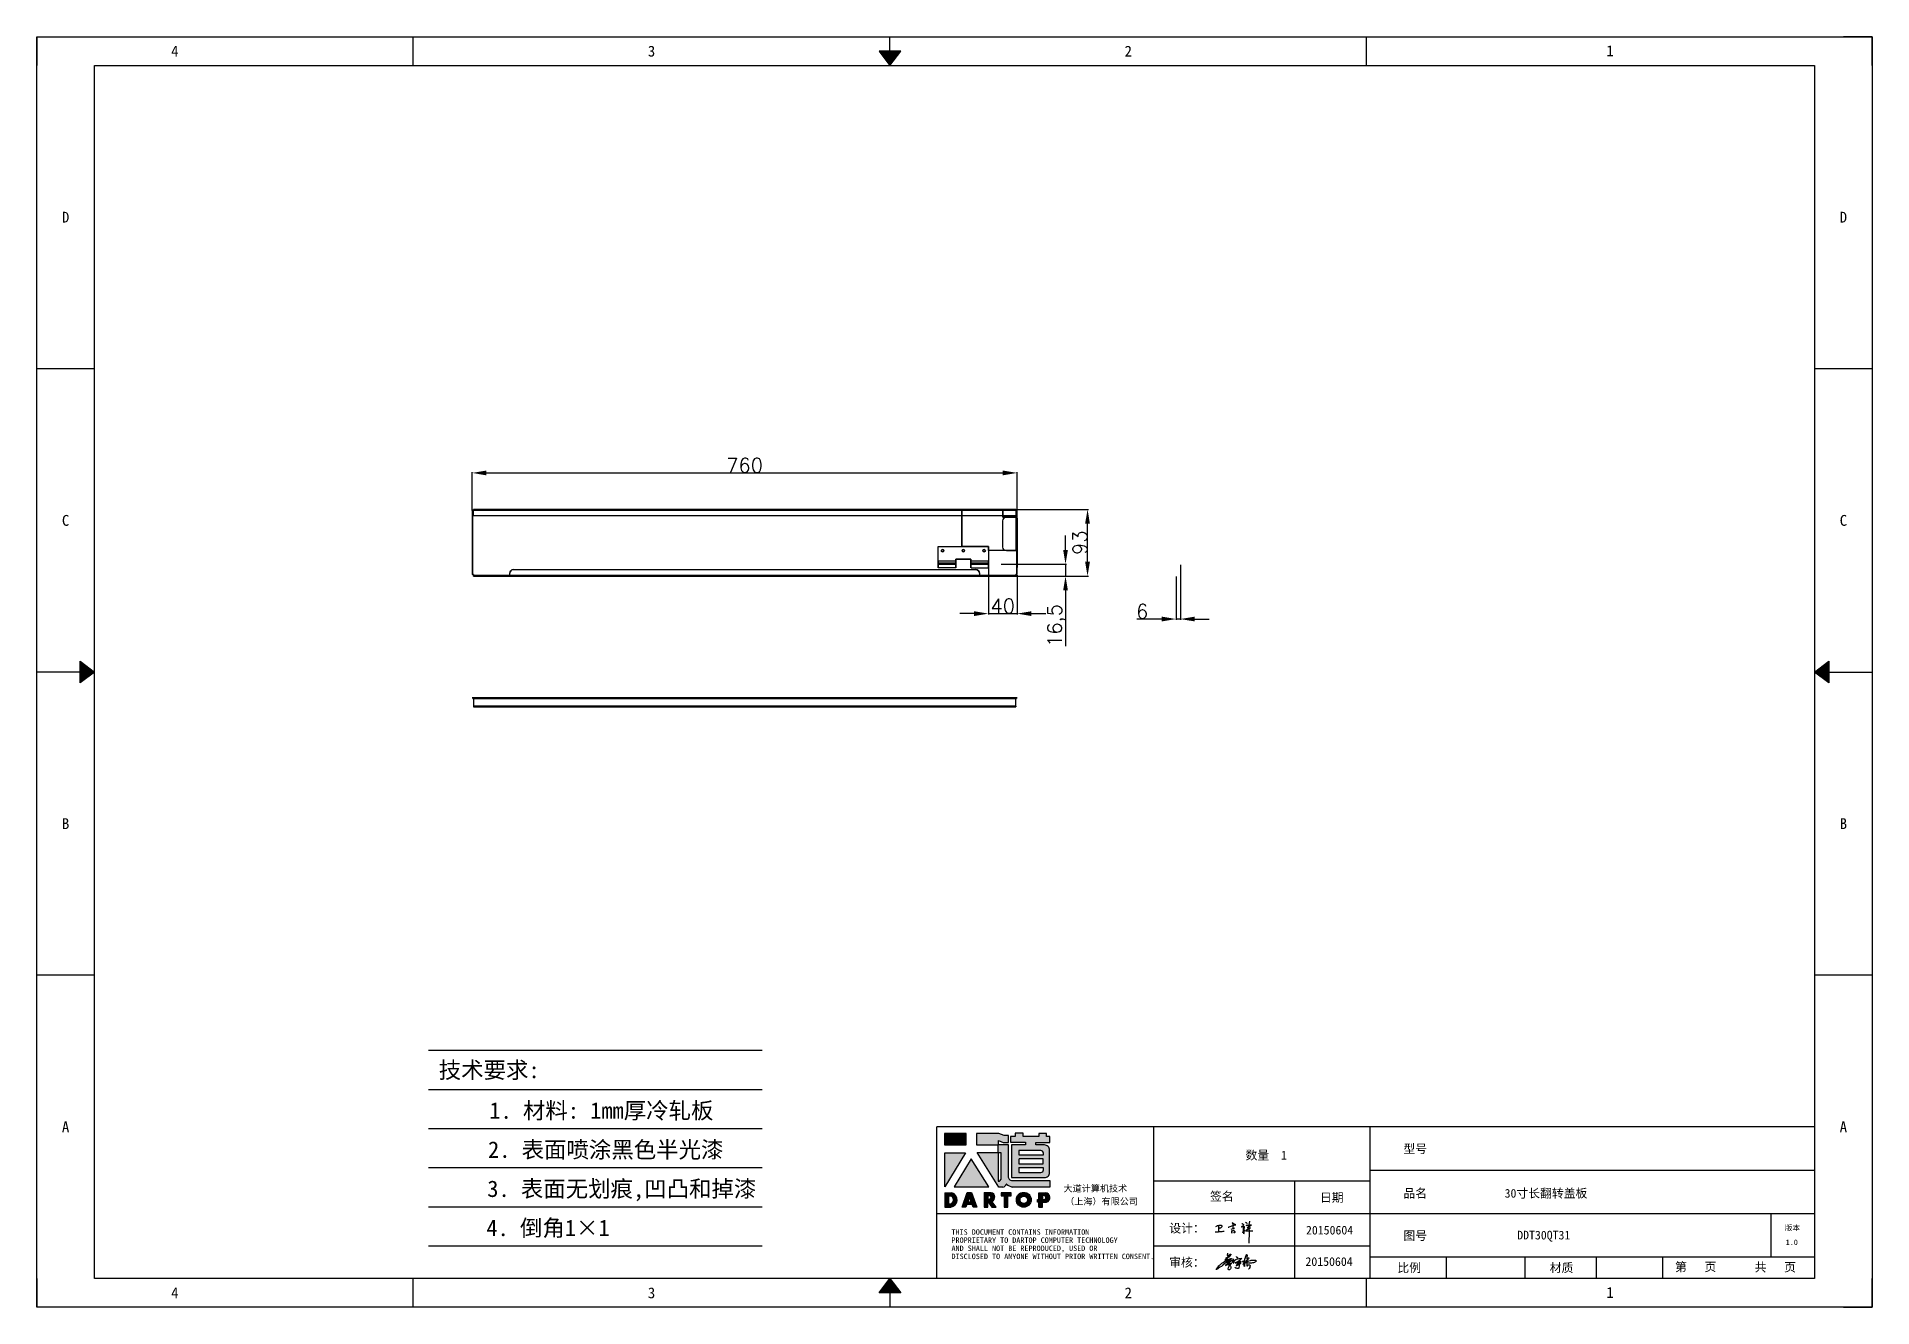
# Model space of a CAD drawing. Header units: millimetres. Extents: x 25928 to 50356, y -44172 to 20163.
# Drawn here: x 27278 to 29838, y -24435 to -22663 of the extents above; entities that cross this region are included whole.
import ezdxf
from ezdxf.enums import TextEntityAlignment as Align

# ---------------------------------------------------------------- set-up
doc = ezdxf.new("R2010")
doc.units = ezdxf.units.MM
doc.linetypes.add('DOT', pattern=[0.25, 0, -0.25])
doc.layers.add('4', color=7, linetype='Continuous')
doc.layers.add('print', color=30, linetype='Continuous')
doc.layers.add('dim', color=2, linetype='Continuous', lineweight=9)
doc.styles.add('Dartop', font='')
doc.styles.add('HZ', font='')
doc.styles.add('hzHT', font='simhei.ttf')
doc.styles.get("Standard").update_dxf_attribs({"font": 'txt', "bigfont": 'gbcbig.shx'})
doc.styles.get('Dartop').set_extended_font_data('FangSong_GB2312')
doc.styles.get('HZ').set_extended_font_data('SimSun')
doc.dimstyles.new('ISO-25', dxfattribs={"dimtxt": 20, "dimasz": 20, "dimexe": 1.25, "dimexo": 0.625, "dimtad": 1, "dimtxsty": 'Standard', "dimcen": 2.5, "dimadec": 0, "dimazin": 0, "dimtfac": 1, "dimtmove": 0, "dimatfit": 3, "dimfxl": 0, "dimarcsym": 0})

msp = doc.modelspace()

# ---------------------------------------------------------------- texts
at = {"color": 0}
for s, height, style, p in [('4', 15.108, 'Dartop', (27470.986, -22682.667)), ('3', 15.108, 'Dartop', (28135.739, -22682.667)), ('2', 15.108, 'Dartop', (28800.492, -22682.667)), ('1', 15.108, 'Dartop', (29472.131, -22682.187)), ('D', 15.108, 'Dartop', (27318.737, -22914.323)), ('D', 15.108, 'Dartop', (29797.621, -22914.323)), ('C', 15.108, 'Dartop', (27318.737, -23337.347)), ('C', 15.108, 'Dartop', (29797.621, -23337.347)), ('B', 15.108, 'Dartop', (27318.737, -23760.372)), ('B', 15.108, 'Dartop', (29797.621, -23760.372)), ('A', 15.108, 'Dartop', (27318.737, -24183.397)), ('A', 15.108, 'Dartop', (29797.621, -24183.397)), ('型号', 12.0864, 'hzHT', (29200.611, -24214.14)), ('数量  1', 12.0864, 'hzHT', (28992.753, -24223.016)), ('签名', 12.0864, 'hzHT', (28930.906, -24280.615)), ('日期', 12.0864, 'hzHT', (29084.269, -24282.102)), ('品名', 12.0864, 'hzHT', (29200.611, -24276.187)), ('30寸长翻转盖板', 12.0864, 'hzHT', (29382.912, -24276.158)), ('20150604', 12.0864, 'hzHT', (29081.167, -24327.541)), ('图号', 12.0864, 'hzHT', (29200.611, -24335.264)), ('DDT30QT31', 12.0864, 'hzHT', (29379.844, -24334.475)), ('版本', 7.554, 'hzHT', (29726.535, -24324.315)), ('20150604', 12.0864, 'hzHT', (29080.447, -24371.397)), ('1.0', 7.554, 'Dartop', (29725.626, -24344.503)), ('比例', 12.0864, 'hzHT', (29192.184, -24380.115)), ('材质', 12.0864, 'hzHT', (29404.683, -24380.115)), ('第   页', 12.0864, 'hzHT', (29591.651, -24378.862)), ('共   页', 12.0864, 'hzHT', (29702.675, -24379.302)), ('4', 15.108, 'Dartop', (27470.986, -24415.053)), ('3', 15.108, 'Dartop', (28135.739, -24415.053)), ('2', 15.108, 'Dartop', (28800.492, -24415.053)), ('1', 15.108, 'Dartop', (29472.131, -24414.574))]:
    msp.add_text(s, height=height, dxfattribs=dict(at, style=style)).set_placement(p, align=Align.MIDDLE_CENTER)
at = {"style": 'HZ'}
for s, p in [('技术要求:', (27909.368, -24104.118)), ('1. 材料: 1mm厚冷轧板', (28065.845, -24160.604)), ('    2. 表面喷涂黑色半光漆    ', (28071.91, -24215.204)), ('3. 表面无划痕,凹凸和掉漆', (28094.295, -24269.804)), ('4. 倒角1×1         ', (28061.55, -24324.404))]:
    msp.add_text(s, height=22.932, dxfattribs=at).set_placement(p, align=Align.MIDDLE_CENTER)
at = {"color": 0, "style": 'hzHT'}
for s, height, p in [('THIS DOCUMENT CONTAINS INFORMATION', 7.55401, (28553.978, -24333.947)), ('PROPRIETARY TO DARTOP COMPUTER TECHNOLOGY', 7.55401, (28553.978, -24345.278)), ('设计：', 12.0864, (28857.689, -24330.971)), ('AND SHALL NOT BE REPRODUCED, USED OR', 7.55401, (28553.978, -24356.609)), ('DISCLOSED TO ANYONE WITHOUT PRIOR WRITTEN CONSENT.', 7.55401, (28553.978, -24367.94)), ('审核：', 12.0864, (28857.509, -24378.566))]:
    msp.add_text(s, height=height, dxfattribs=at).set_placement(p)
at = {"layer": '4', "color": 0, "style": 'hzHT'}
for s, p in [('大道计算机技术', (28710.215, -24273.948)), ('（上海）有限公司', (28712.496, -24292.015))]:
    msp.add_text(s, height=9.0648, dxfattribs=at).set_placement(p)

# ---------------------------------------------------------------- blocks, each defined once
blk = doc.blocks.new('*D621')
at = {"layer": 'Defpoints', "color": 0}
for p in [(28645.5, -23271.1), (27885.5, -23324, -1), (28645.5, -23324, -1)]:
    blk.add_point(p, dxfattribs=at)
at = {"layer": 'dim', "color": 0, "lineweight": -2}
for p, q in [((27885.5, -23323.4), (27885.5, -23269.9)), ((27905.5, -23271.1), (28625.5, -23271.1)), ((28645.5, -23323.4), (28645.5, -23269.9))]:
    blk.add_line(p, q, dxfattribs=at)
at = {"layer": 'dim', "color": 0}
for points in [[(27905.5, -23267.8), (27905.5, -23274.5), (27885.5, -23271.1)], [(28625.5, -23267.8), (28625.5, -23274.5), (28645.5, -23271.1)]]:
    blk.add_solid(points, dxfattribs=at)
at = {"layer": 'dim', "color": 0, "insert": (28265.5, -23260.5), "char_height": 20, "attachment_point": 5}
blk.add_mtext('760', dxfattribs=at)
blk = doc.blocks.new('*D622')
at = {"layer": 'Defpoints', "color": 0}
for p in [(28643.5, -23322, -1), (28743.7, -23322), (28643.5, -23415, -1)]:
    blk.add_point(p, dxfattribs=at)
at = {"layer": 'dim', "color": 0, "lineweight": -2}
for p, q in [((28644.1, -23322), (28744.9, -23322)), ((28743.7, -23395), (28743.7, -23342)), ((28644.1, -23415), (28744.9, -23415))]:
    blk.add_line(p, q, dxfattribs=at)
at = {"layer": 'dim', "color": 0}
for points in [[(28740.3, -23342), (28747, -23342), (28743.7, -23322)], [(28740.3, -23395), (28747, -23395), (28743.7, -23415)]]:
    blk.add_solid(points, dxfattribs=at)
at = {"layer": 'dim', "color": 0, "insert": (28733, -23368.5), "char_height": 20, "attachment_point": 5, "rotation": 90}
blk.add_mtext('93', dxfattribs=at)
blk = doc.blocks.new('*U5')
at = {"color": 254, "linetype": 'Continuous', "extrusion": (0, 0, -1)}
for points in [[(-17, 0.333), (-16.812, 0.25), (-17, 0.5)], [(-17, 0.333), (-17.188, 0.25), (-16.812, 0.25)], [(-17, 0.333), (-17, 0.5), (-17.188, 0.25)]]:
    blk.add_solid(points, dxfattribs=at)
blk = doc.blocks.new('*U4')
at = {"color": 254, "linetype": 'Continuous', "extrusion": (0, 0, -1)}
for points in [[(-33.167, 11), (-33, 11), (-33.25, 11.188)], [(-33.167, 11), (-33.25, 11.188), (-33.25, 10.812)], [(-33.167, 11), (-33.25, 10.812), (-33, 11)]]:
    blk.add_solid(points, dxfattribs=at)
blk = doc.blocks.new('*U6')
at = {"color": 254, "linetype": 'Continuous'}
for points in [[(17, 21.667), (17.188, 21.75), (16.812, 21.75)], [(17, 21.667), (16.812, 21.75), (17, 21.5)], [(17, 21.667), (17, 21.5), (17.188, 21.75)]]:
    blk.add_solid(points, dxfattribs=at)
blk = doc.blocks.new('*U3')
at = {"color": 254, "linetype": 'Continuous', "extrusion": (0, 0, -1)}
for points in [[(-0.833, 11), (-0.75, 10.812), (-0.75, 11.188)], [(-0.833, 11), (-0.75, 11.188), (-1, 11)], [(-0.833, 11), (-1, 11), (-0.75, 10.812)]]:
    blk.add_solid(points, dxfattribs=at)
blk = doc.blocks.new('dadao')
for p, q in [((48, 19.2), (44.9, 10.4)), ((44.9, 10.4), (51.2, 10.4)), ((51.2, 10.4), (48, 19.2))]:
    blk.add_line(p, q)
for points in [[(41.8, 121.6), (41.8, 143.7), (-0.4, 143.7), (-0.4, 121.6), (41.8, 121.6)], [(104.8, 122), (104.8, 130.3), (114.1, 126.3), (124.2, 126.3), (124.2, 139.6), (115.9, 139.6), (105.1, 143.9), (61.5, 143.9)], [(61.7, 144), (61.7, 121.3), (103.9, 121.3)], [(113.4, 38.7), (105.1, 38.7), (63, 106.5), (103.9, 106.5), (103.9, 120.9), (103.9, 121.3)], [(109.7, 53.6), (109.7, 106.2), (104.3, 106.2), (104.3, 50.4), (106.6, 50.4)], [(144.6, 94.4), (144.6, 84.8), (192, 84.8), (192, 94.1), (144.9, 94.1)], [(120.2, 45), (119.5, 45), (119.5, 44.6)], [(0, 28), (0, 0), (11.8, 0)], [(0.1, 28), (14, 28)], [(7.1, 21.8), (7.1, 6.1), (12, 6.1)], [(7.1, 21.8), (11.4, 21.8)], [(76.8, 28.2), (76.8, 0), (84.1, 0), (84.1, 11.1), (91.6, -0.1), (100.3, -0.1), (91.7, 11.1)], [(76.8, 28.2), (90.6, 28.2)], [(84, 22.7), (84, 15.3), (87.2, 15.3)], [(84, 22.7), (87.3, 22.7)], [(183.7, 0), (183.7, 9.6), (180.6, 9.6), (180.6, 14.9), (183.8, 14.9), (183.8, 28.1), (196.1, 28.1), (196.5, 28.1)], [(183.7, 0), (190.9, 0), (190.9, 9.6), (198.8, 9.6)], [(194.9, 22.3), (190.8, 22.3), (190.8, 15), (194.4, 15)]]:
    blk.add_lwpolyline(points)
blk.add_lwpolyline([(137.1, 144.2), (137.1, 137.9), (128.3, 137.9), (128.3, 126.5), (157.3, 126.5), (157.3, 121.5), (130.3, 121.5), (130.3, 57.5), (194.4, 57.5, 0.414214), (204.4, 67.5), (204.4, 111.3, 0.414214), (194.4, 121.3), (177.5, 121.3), (177.5, 126.3), (204.7, 126.3), (204.7, 137.7), (198.2, 137.7), (198.2, 143.9), (183.3, 143.9), (183.3, 138), (153, 138), (153, 144.2), (137.1, 144.2)], format="xyb", close=True)
for points in [[(104.8, 122), (123.4, 122), (123.4, 60, 0.414214), (131.4, 52), (204.8, 52), (204.8, 39.1), (131.7, 39.1)], [(144.3, 110.8), (144.3, 101.8), (192.3, 101.8), (192.3, 105.5, 0.414214), (187.3, 110.5), (144.3, 110.5)], [(144.6, 77), (144.6, 67.5), (187.6, 67.5, 0.414214), (192.6, 72.5), (192.6, 76.4), (144.6, 76.4)]]:
    blk.add_lwpolyline(points, format="xyb")
for points in [[(-0.3, 106.2), (40.4, 106.2), (-0.3, 39.7), (-0.3, 106.2)], [(51.7, 94.1), (18.4, 39.3), (86.2, 39.3)], [(43.8, 28.2), (51.8, 28.2), (62.6, -0.1), (55, -0.1), (53.2, 5), (42.9, 5), (41.1, 0), (33.6, 0)], [(110, 28.1), (110, 21.9), (116, 21.9), (116, -0.1), (123.2, -0.1), (123.2, 22), (129.2, 22), (129.2, 28.1), (110, 28.1)]]:
    blk.add_lwpolyline(points, close=True)
for radius in [14.5, 7.44]:
    blk.add_circle((154.2, 14.2), radius)
for centre, radius, start, end in [((99.2, 60.7), 12.6, 305.6399, 325.969), ((111.6, 46.7), 8.19, 282.9811, 347.6627), ((136, 61.7), 22.9, 226.7358, 259.3209), ((8.5, 13.9), 8.49, 294.2143, 69.7177), ((9.6, 14.2), 14.4, 278.6604, 72.3203), ((86.4, 19), 3.8, 282.527, 76.7196), ((88.6, 19.4), 8.95, 290.6073, 77.2124), ((193.7, 18.7), 3.8, 280.9891, 72.5513), ((195.7, 18.6), 9.51, 288.8959, 85.2442)]:
    blk.add_arc(centre, radius, start, end)
blk = doc.blocks.new('h')
for p, q in [((20768.1, -2360.9), (20773, -2359.1)), ((20769.5, -2366.9), (20769.8, -2370.6)), ((20769.8, -2370.6), (20770.9, -2378)), ((20770.9, -2378), (20771.5, -2370.6)), ((20772.4, -2369.3), (20774.9, -2367.8)), ((20773, -2359.1), (20784.1, -2355.2)), ((20773.3, -2331.8), (20775.3, -2338.7)), ((20789.1, -2340.9), (20773.5, -2331.9)), ((20775.3, -2338.7), (20775.6, -2351.2)), ((20775.6, -2351.2), (20775.5, -2357.3)), ((20782.2, -2369.2), (20780, -2377.1)), ((20780, -2377.1), (20788.3, -2371.3)), ((20780.1, -2366.4), (20780.8, -2366.4)), ((20781.9, -2367.4), (20782.2, -2369.2)), ((20845.7, -2343.5), (20848.4, -2353)), ((20848.9, -2370.3), (20847.9, -2424)), ((20848.4, -2353), (20848.9, -2370.3))]:
    blk.add_line(p, q)
for points in [[(20696.6, -2372.4, 0.002073), (20710.6, -2371.9, 0.016137), (20719.6, -2371.3, 0.008314), (20736.9, -2369.3)], [(20699.1, -2348.2, -0.029745), (20704.6, -2345.4, -0.046842), (20708.4, -2344.2, -0.00919), (20714.3, -2343, -0.018517), (20717.2, -2342.5, -0.037841), (20720.3, -2342.4, -0.039541), (20723.2, -2342.8, -0.149785), (20726, -2344.3, -0.204935), (20726.9, -2346.6, -0.074872), (20726.5, -2348.3, -0.061615), (20725.6, -2350.3, -0.034204), (20723.8, -2352.6, -0.045776), (20722.3, -2354.1, -0.054985), (20720.4, -2355.3, -0.036348), (20717.3, -2356.5, -0.067752), (20715.7, -2356.8, -0.043553), (20713.2, -2356.7)], [(20755, -2351.9, -0.024077), (20759.9, -2350.1, -0.013147), (20768.7, -2346.5, -0.00522), (20775.4, -2344.1, -0.018517), (20777.3, -2343.4, -0.008274), (20786.3, -2341, -0.039541), (20788.3, -2340.8, -0.079216), (20789.4, -2341, -0.204935)], [(20813.5, -2350.1, 0.007348), (20815.9, -2348.7, 0.008421), (20818, -2347.3, 0.009459), (20819.7, -2346.2, -0.016325), (20820.7, -2345.5, -0.173771), (20821.8, -2345.3, -0.085159), (20823.9, -2346, -0.125883), (20826, -2347.9, -0.160659), (20826.6, -2350.1, -0.010447), (20826.5, -2352.3, -0.008247), (20826.2, -2355.1, -0.002698), (20825.3, -2374, 0.001562), (20823.9, -2383.7, 0.016137)], [(20816.8, -2335, -0.053561), (20819.6, -2336.1, -0.075272), (20821.3, -2337.3, -0.005295), (20822.5, -2338.5, -0.009337), (20823.1, -2339.1, -0.026146), (20823.7, -2339.8, -0.016644), (20824.5, -2340.9)], [(20832.1, -2329.2, -0.053561), (20834.9, -2330.3, -0.075272), (20836.7, -2331.5, -0.005295), (20837.8, -2332.6, -0.009337), (20838.5, -2333.3, -0.026146), (20839, -2334, -0.016644), (20839.8, -2335.1)], [(20836, -2343.7, -0.02797), (20842.1, -2342.6, -0.048868), (20845.6, -2342.2, -0.00919), (20851.1, -2341.4, -0.018517), (20853.9, -2341.1, -0.037841), (20856.7, -2341.2, -0.039541), (20859.4, -2341.6, -0.018282), (20840.6, -2354.7, -0.000937)], [(20847.6, -2340.2, 0.021784), (20849.6, -2335.9, 0.028296), (20850.8, -2332.4, 0.008136), (20851.9, -2328.2, 0.028913), (20852.2, -2327, 0.08193), (20852.1, -2325.9, 0.075058), (20851.7, -2324.7, 0.275043)]]:
    blk.add_lwpolyline(points, format="xyb")
for points in [[(20711.3, -2343.5), (20711.3, -2343.5), (20711.5, -2355.8), (20710.7, -2368), (20710.6, -2371.9)], [(20821.5, -2350.6), (20822.4, -2359.2), (20822.2, -2364.9), (20821.7, -2369), (20821.3, -2376.3), (20823.6, -2368.5), (20827.2, -2366.3), (20829.5, -2366.3)], [(20840.6, -2354.7), (20850, -2354.7), (20855, -2354.3), (20845.9, -2361.1), (20840.5, -2364), (20833, -2367.5), (20863.2, -2367.4), (20865.9, -2367.3)]]:
    blk.add_lwpolyline(points)
for centre, radius, start, end in [((20773.7, -2371.2), 2.3, 121.9907, 163.60158), ((20787.5, -2406), 40.3, 100.61827, 108.24823), ((20780.8, -2367.6), 1.15, 9.4675, 90)]:
    blk.add_arc(centre, radius, start, end)
blk = doc.blocks.new('*D1008')
at = {"layer": 'Defpoints', "color": 0}
for p in [(28605.5, -23403.5, 6.3), (28645.5, -23413), (28645.5, -23467.4)]:
    blk.add_point(p, dxfattribs=at)
at = {"layer": 'dim', "color": 0, "lineweight": -2}
for p, q in [((28605.5, -23404.2), (28605.5, -23468.7)), ((28645.5, -23413.7), (28645.5, -23468.7)), ((28585.5, -23467.4), (28565.5, -23467.4)), ((28605.5, -23467.4), (28645.5, -23467.4)), ((28665.5, -23467.4), (28685.5, -23467.4))]:
    blk.add_line(p, q, dxfattribs=at)
at = {"layer": 'dim', "color": 0}
for points in [[(28585.5, -23464.1), (28585.5, -23470.8), (28605.5, -23467.4)], [(28665.5, -23464.1), (28665.5, -23470.8), (28645.5, -23467.4)]]:
    blk.add_solid(points, dxfattribs=at)
at = {"layer": 'dim', "color": 0, "insert": (28625.5, -23456.8), "char_height": 20, "attachment_point": 5}
blk.add_mtext('40', dxfattribs=at)
blk = doc.blocks.new('*D1009')
at = {"layer": 'Defpoints', "color": 0}
for p in [(28622.5, -23398.5, 6), (28643.5, -23415), (28713, -23415)]:
    blk.add_point(p, dxfattribs=at)
at = {"layer": 'dim', "color": 0, "lineweight": -2}
for p, q in [((28713, -23378.5), (28713, -23358.5)), ((28623.1, -23398.5), (28714.2, -23398.5)), ((28644.1, -23415), (28714.2, -23415)), ((28713, -23398.5), (28713, -23415)), ((28713, -23435), (28713, -23513))]:
    blk.add_line(p, q, dxfattribs=at)
at = {"layer": 'dim', "color": 0}
for points in [[(28709.7, -23378.5), (28716.3, -23378.5), (28713, -23398.5)], [(28709.7, -23435), (28716.3, -23435), (28713, -23415)]]:
    blk.add_solid(points, dxfattribs=at)
at = {"layer": 'dim', "color": 0, "insert": (28700.7, -23484), "char_height": 20, "attachment_point": 5, "rotation": 90}
blk.add_mtext('16,5', dxfattribs=at)
blk = doc.blocks.new('*D1010')
at = {"layer": 'Defpoints', "color": 0}
for p in [(28867.2, -23415, -280.1), (28873.2, -23398.5, 382.4), (28867.2, -23475)]:
    blk.add_point(p, dxfattribs=at)
at = {"layer": 'dim', "color": 0, "lineweight": -2}
for p, q in [((28867.2, -23415.7), (28867.2, -23476.2)), ((28873.2, -23399.2), (28873.2, -23476.2)), ((28847.2, -23475), (28812.6, -23475)), ((28873.2, -23475), (28867.2, -23475)), ((28893.2, -23475), (28913.2, -23475))]:
    blk.add_line(p, q, dxfattribs=at)
at = {"layer": 'dim', "color": 0}
for points in [[(28847.2, -23471.6), (28847.2, -23478.3), (28867.2, -23475)], [(28893.2, -23471.6), (28893.2, -23478.3), (28873.2, -23475)]]:
    blk.add_solid(points, dxfattribs=at)
at = {"layer": 'dim', "color": 0, "insert": (28819.9, -23464.4), "char_height": 20, "attachment_point": 5}
blk.add_mtext('6', dxfattribs=at)
blk = doc.blocks.new('CAIYUQIANG')
for p, q in [((27670.4, -25028.6), (27669.5, -25034.5)), ((27639.2, -25074.1), (27639.8, -25072.4)), ((27640.1, -25074.1), (27639.2, -25074.1)), ((27639.8, -25072.4), (27641, -25070.5)), ((27641.8, -25073.4), (27640.1, -25074.1)), ((27641, -25070.5), (27642.4, -25068.7)), ((27643.4, -25072.1), (27641.8, -25073.4)), ((27642.4, -25068.7), (27644.1, -25066.6)), ((27645.7, -25070.6), (27643.4, -25072.1)), ((27644.1, -25066.6), (27646.1, -25064.4)), ((27649.4, -25068), (27645.7, -25070.6)), ((27646.1, -25064.4), (27648.2, -25062.5)), ((27648.2, -25062.5), (27649.9, -25061)), ((27653.3, -25065.6), (27649.4, -25068)), ((27649.9, -25061), (27651.9, -25059.4)), ((27651.9, -25059.4), (27654.7, -25057.2)), ((27656.6, -25063.3), (27653.3, -25065.6)), ((27654.7, -25057.2), (27656.5, -25055.9)), ((27656.5, -25055.9), (27658.3, -25054.6)), ((27659.8, -25060.4), (27656.6, -25063.3)), ((27658.3, -25054.6), (27659.6, -25053.7)), ((27659.6, -25053.7), (27662.2, -25052.1)), ((27660.6, -25059.8), (27659.8, -25060.4)), ((27663.6, -25056.9), (27660.6, -25059.8)), ((27662.2, -25052.1), (27664.9, -25050.5)), ((27662.9, -25048.8), (27669.7, -25045.8)), ((27663.2, -25048.6), (27662.9, -25048.8)), ((27663.6, -25048.1), (27663.2, -25048.6)), ((27665.3, -25046.6), (27663.6, -25048.1)), ((27666.3, -25053.5), (27663.6, -25056.9)), ((27664.9, -25050.5), (27668.5, -25048.7)), ((27667.5, -25060.4), (27664.9, -25062)), ((27664.9, -25062.9), (27667.7, -25061.6)), ((27664.9, -25062), (27664.9, -25062.9)), ((27667.4, -25044.9), (27665.3, -25046.6)), ((27675.7, -25037.4), (27665.9, -25043)), ((27665.9, -25043), (27677.3, -25038.1)), ((27668.2, -25051.4), (27666.3, -25053.5)), ((27670.6, -25042.2), (27667.4, -25044.9)), ((27670.3, -25058.4), (27667.5, -25060.4)), ((27667.7, -25061.6), (27670.5, -25060.2)), ((27670.9, -25048.6), (27668.2, -25051.4)), ((27668.5, -25048.7), (27673.6, -25046.3)), ((27668.6, -25056), (27674.9, -25053.6)), ((27672.1, -25054.2), (27668.6, -25056)), ((27669.5, -25034.5), (27670.5, -25036.5)), ((27669.7, -25045.8), (27671.3, -25045.2)), ((27672, -25057.1), (27670.3, -25058.4)), ((27670.5, -25036.5), (27674.7, -25033.4)), ((27670.5, -25060.2), (27673.3, -25059)), ((27677.3, -25038.1), (27670.6, -25042.2)), ((27671.5, -25047.3), (27670.9, -25048.6)), ((27671.2, -25051), (27679.4, -25049.8)), ((27674.1, -25050.1), (27671.2, -25051)), ((27671.3, -25045.2), (27672.1, -25045.7)), ((27672.1, -25046.2), (27671.5, -25047.3)), ((27672.5, -25060.1), (27671.9, -25060.4)), ((27671.9, -25060.4), (27674.3, -25061.5)), ((27673.8, -25055.8), (27672, -25057.1)), ((27672.1, -25045.7), (27672.1, -25046.2)), ((27675.9, -25052.3), (27672.1, -25054.2)), ((27673.8, -25059.6), (27672.5, -25060.1)), ((27672.7, -25072.4), (27673.6, -25068.9)), ((27672.7, -25073.7), (27672.7, -25072.4)), ((27672.9, -25074.4), (27672.7, -25073.7)), ((27673.5, -25075.1), (27672.9, -25074.4)), ((27673.3, -25059), (27675.5, -25058)), ((27674.1, -25075.4), (27673.5, -25075.1)), ((27673.6, -25046.3), (27677.4, -25044.5)), ((27673.6, -25068.9), (27674.3, -25066.8)), ((27676.2, -25054), (27673.8, -25055.8)), ((27675.2, -25059.1), (27673.8, -25059.6)), ((27676.5, -25048.8), (27674.1, -25050.1)), ((27675, -25075.4), (27674.1, -25075.4)), ((27674.3, -25061.5), (27677.2, -25063.7)), ((27674.3, -25066.8), (27675.3, -25065)), ((27674.7, -25033.4), (27678, -25031.9)), ((27674.9, -25053.6), (27676.8, -25053.2)), ((27676.4, -25074.9), (27675, -25075.4)), ((27677.8, -25058), (27675.2, -25059.1)), ((27675.3, -25065), (27676.4, -25063.4)), ((27675.5, -25058), (27677.9, -25056.9)), ((27679.9, -25033), (27675.7, -25037.4)), ((27678.6, -25051.7), (27675.9, -25052.3)), ((27677.2, -25053.4), (27676.2, -25054)), ((27676.4, -25063.4), (27677.5, -25061.9)), ((27677.2, -25074.4), (27676.4, -25074.9)), ((27679.1, -25047.4), (27676.5, -25048.8)), ((27676.8, -25053.2), (27677.2, -25053.4)), ((27677.2, -25063.7), (27678.8, -25065.4)), ((27678.3, -25073.5), (27677.2, -25074.4)), ((27677.4, -25044.5), (27680, -25043.8)), ((27677.5, -25061.9), (27679.6, -25059.6)), ((27679, -25057.7), (27677.8, -25058)), ((27677.9, -25056.9), (27680, -25056.9)), ((27678, -25031.9), (27679.7, -25031.6)), ((27679.1, -25072.5), (27678.3, -25073.5)), ((27683.3, -25050.5), (27678.6, -25051.7)), ((27678.8, -25065.4), (27679.4, -25066.6)), ((27680, -25057.5), (27679, -25057.7)), ((27680.6, -25045.9), (27679.1, -25047.4)), ((27679.8, -25071), (27679.1, -25072.5)), ((27679.4, -25049.8), (27681.5, -25049.6)), ((27679.4, -25066.6), (27679.9, -25067.9)), ((27679.6, -25059.6), (27680.6, -25058.4)), ((27679.7, -25031.6), (27680.1, -25032.2)), ((27680, -25070), (27679.8, -25071)), ((27680.1, -25032.2), (27679.9, -25033)), ((27679.9, -25067.9), (27680, -25069)), ((27680, -25043.8), (27681.2, -25043.8)), ((27680, -25056.9), (27680.5, -25057.1)), ((27680.5, -25057.1), (27680, -25057.5)), ((27680, -25069), (27680, -25070)), ((27681.2, -25044.7), (27680.6, -25045.9)), ((27680.6, -25058.4), (27681.3, -25057.6)), ((27681.2, -25043.8), (27681.2, -25044.7)), ((27681.3, -25057.6), (27682.9, -25055.7)), ((27681.5, -25049.6), (27682.7, -25049.7)), ((27682.7, -25049.7), (27683.3, -25050.5)), ((27682.9, -25055.7), (27683.9, -25054.7)), ((27683.9, -25054.7), (27684.6, -25054)), ((27684.6, -25054), (27685.6, -25053.1)), ((27685.6, -25053.1), (27686, -25048.7)), ((27686, -25048.7), (27686.1, -25046.8)), ((27686.1, -25046.8), (27686.2, -25045.4)), ((27686.2, -25045.4), (27686.3, -25045)), ((27686.3, -25045), (27686.6, -25045)), ((27686.6, -25045), (27686.7, -25045.1)), ((27686.7, -25045.1), (27686.9, -25049.2)), ((27686.9, -25049.2), (27686.9, -25051.7)), ((27686.9, -25051.7), (27686.9, -25054.8)), ((27686.9, -25054.8), (27686.9, -25055.8)), ((27686.9, -25055.8), (27687, -25056.5)), ((27687, -25056.5), (27687.2, -25056.9)), ((27687.2, -25056.9), (27687.5, -25056.9)), ((27687.5, -25056.9), (27687.8, -25056.5)), ((27687.8, -25056.5), (27688, -25055.9)), ((27688, -25055.9), (27688.6, -25054.6)), ((27688.6, -25054.6), (27689.1, -25053.3)), ((27689.1, -25053.3), (27689.5, -25052.1)), ((27689.5, -25052.1), (27690.2, -25050.1)), ((27690.2, -25050.1), (27690.5, -25049.4)), ((27690.5, -25049.4), (27691.2, -25048.7)), ((27691, -25067.9), (27690.7, -25067.5)), ((27691.8, -25068.5), (27691, -25067.9)), ((27691.2, -25048.7), (27693.8, -25046.9)), ((27692.9, -25069.4), (27691.8, -25068.5)), ((27692.5, -25055.7), (27691.9, -25055.8)), ((27691.9, -25055.8), (27691.9, -25056.2)), ((27691.9, -25056.2), (27693.4, -25056.2)), ((27693.9, -25055.2), (27692.5, -25055.7)), ((27694, -25070.3), (27692.9, -25069.4)), ((27693.4, -25056.2), (27695.2, -25055.9)), ((27693.8, -25046.9), (27694.7, -25046.4)), ((27697.3, -25053.7), (27693.9, -25055.2)), ((27695.5, -25070.9), (27694, -25070.3)), ((27694.7, -25046.4), (27695.8, -25045.9)), ((27695.5, -25062.1), (27695, -25062.5)), ((27695, -25062.5), (27695, -25062.8)), ((27695, -25062.8), (27695.4, -25063)), ((27695.2, -25055.9), (27696.4, -25055.5)), ((27695.4, -25063), (27696.6, -25063)), ((27696.5, -25061.2), (27695.5, -25062.1)), ((27697.1, -25071.4), (27695.5, -25070.9)), ((27695.8, -25045.9), (27698.2, -25045)), ((27696.4, -25055.5), (27698.6, -25054.5)), ((27698, -25059.9), (27696.5, -25061.2)), ((27696.6, -25063), (27698.7, -25062.4)), ((27699, -25071.4), (27697.1, -25071.4)), ((27700.1, -25052.2), (27697.3, -25053.7)), ((27700.7, -25057.4), (27698, -25059.9)), ((27698.2, -25045), (27699.9, -25044.7)), ((27698.6, -25054.5), (27700.1, -25053.8)), ((27698.7, -25062.4), (27701.9, -25060.7)), ((27700.5, -25071.4), (27699, -25071.4)), ((27699.9, -25044.7), (27702.8, -25044)), ((27703.1, -25050.1), (27700.1, -25052.2)), ((27700.1, -25053.8), (27701.4, -25053.2)), ((27701.7, -25070.7), (27700.5, -25071.4)), ((27703.2, -25055.4), (27700.7, -25057.4)), ((27701.4, -25053.2), (27703, -25052.5)), ((27702.4, -25068.8), (27701.7, -25070.7)), ((27701.9, -25060.7), (27705, -25058.6)), ((27702.9, -25065), (27702.4, -25068.8)), ((27702.8, -25044), (27704.8, -25043.7)), ((27703, -25063.9), (27702.9, -25065)), ((27703, -25052.5), (27704.6, -25051.8)), ((27703.4, -25059.2), (27703, -25063.9)), ((27705.3, -25048.2), (27703.1, -25050.1)), ((27705.1, -25053.8), (27703.2, -25055.4)), ((27703.5, -25058.1), (27703.4, -25059.2)), ((27703.9, -25057), (27703.5, -25058.1)), ((27704.3, -25056.3), (27703.9, -25057)), ((27704.9, -25055.3), (27704.3, -25056.3)), ((27704.6, -25051.8), (27705.9, -25051.1)), ((27704.8, -25043.7), (27707, -25043.4)), ((27705.1, -25055), (27704.9, -25055.3)), ((27705, -25058.6), (27706.4, -25057.7)), ((27706, -25052.8), (27705.1, -25053.8)), ((27706.3, -25055), (27705.1, -25055)), ((27708, -25045.9), (27705.3, -25048.2)), ((27705.9, -25051.1), (27706.4, -25051.1)), ((27706.6, -25051.6), (27706, -25052.8)), ((27706.8, -25055.3), (27706.3, -25055)), ((27706.4, -25051.1), (27706.6, -25051.6)), ((27706.4, -25057.7), (27707.4, -25057)), ((27707.5, -25055.8), (27706.8, -25055.3)), ((27707, -25043.4), (27708, -25043.4)), ((27707.4, -25057), (27707.8, -25056.8)), ((27707.8, -25056.8), (27707.5, -25055.8)), ((27708, -25043.4), (27709, -25043.5)), ((27710.1, -25044), (27708, -25045.9)), ((27709, -25043.5), (27709.7, -25043.8)), ((27709.7, -25043.8), (27710.1, -25044)), ((27710, -25054.2), (27711.2, -25052.7)), ((27711.2, -25052.7), (27712.6, -25051.4)), ((27712.6, -25051.4), (27713.4, -25050.9)), ((27713.4, -25050.9), (27714.2, -25050.8)), ((27713.7, -25060.6), (27714.5, -25059.1)), ((27714, -25059.3), (27713.7, -25060.1)), ((27713.7, -25060.1), (27713.7, -25060.6)), ((27714.3, -25058.6), (27714, -25059.3)), ((27714.2, -25050.8), (27715, -25050.8)), ((27715, -25056.9), (27714.3, -25058.6)), ((27714.5, -25059.1), (27715.1, -25058.3)), ((27715, -25050.8), (27715.4, -25050.8)), ((27715.5, -25055.4), (27715, -25056.9)), ((27715.1, -25058.3), (27715.6, -25057.9)), ((27715.4, -25050.8), (27715.6, -25051)), ((27715.9, -25053.9), (27715.5, -25055.4)), ((27715.6, -25051), (27715.8, -25051.2)), ((27715.6, -25057.9), (27716.2, -25057.8)), ((27715.8, -25051.2), (27715.9, -25051.2)), ((27715.9, -25051.2), (27716, -25051.4)), ((27716, -25053.3), (27715.9, -25053.9)), ((27716, -25051.4), (27716, -25051.4)), ((27716, -25051.4), (27716, -25051.5)), ((27716, -25051.5), (27716.1, -25051.6)), ((27716.1, -25052.4), (27716, -25053.3)), ((27716.1, -25051.6), (27716.1, -25051.8)), ((27716.1, -25051.8), (27716.1, -25052.4)), ((27716.2, -25057.8), (27716.9, -25057.9)), ((27716.6, -25063.7), (27716.8, -25062.6)), ((27716.6, -25064.9), (27716.6, -25063.7)), ((27717, -25065.4), (27716.6, -25064.9)), ((27716.8, -25062.6), (27717, -25060.1)), ((27716.9, -25057.9), (27717.2, -25058.1)), ((27717, -25060.1), (27717.1, -25058.6)), ((27718.3, -25066.4), (27717, -25065.4)), ((27717.1, -25058.6), (27717.2, -25057.5)), ((27717.2, -25057.5), (27717.7, -25052.4)), ((27717.2, -25058.1), (27717.6, -25058.7)), ((27717.6, -25058.7), (27717.6, -25060.8)), ((27717.6, -25060.8), (27717.6, -25062.5)), ((27717.6, -25062.5), (27717.7, -25064.3)), ((27717.7, -25050), (27718.5, -25046)), ((27717.7, -25052.4), (27717.7, -25050)), ((27717.7, -25064.3), (27717.7, -25065.5)), ((27717.7, -25065.5), (27718.3, -25066.4)), ((27718.5, -25046), (27720.2, -25040.9)), ((27719, -25056.7), (27720.6, -25055.2)), ((27719, -25056.7), (27720.6, -25055.4)), ((27720.6, -25055.4), (27719, -25056.7)), ((27719.4, -25056.1), (27719, -25056.7)), ((27720.3, -25054.8), (27719.4, -25056.1)), ((27720.2, -25040.9), (27720.7, -25039.5)), ((27721, -25053.7), (27720.3, -25054.8)), ((27720.6, -25055.2), (27721.9, -25054.1)), ((27720.7, -25039.5), (27721.2, -25038)), ((27722.6, -25051.2), (27721, -25053.7)), ((27721.2, -25038), (27721.6, -25036.6)), ((27721.6, -25036.6), (27722.4, -25034.9)), ((27721.8, -25052.4), (27722.1, -25051.2)), ((27721.9, -25054.1), (27721.8, -25052.4)), ((27721.9, -25054.1), (27723.5, -25052.8)), ((27722.2, -25054.5), (27721.9, -25054.1)), ((27722.1, -25051.2), (27722.6, -25049.3)), ((27723.2, -25055.7), (27722.2, -25054.5)), ((27722.4, -25034.9), (27723.3, -25033.3)), ((27722.6, -25049.3), (27723.4, -25048.2)), ((27723.9, -25049.1), (27722.6, -25051.2)), ((27725.1, -25056.1), (27723.2, -25055.7)), ((27723.3, -25033.3), (27723.8, -25032.7)), ((27723.4, -25048.2), (27724, -25048.2)), ((27723.5, -25052.8), (27725.7, -25051.8)), ((27723.8, -25032.7), (27724.4, -25032.7)), ((27724.9, -25047.9), (27723.9, -25049.1)), ((27724.2, -25041.9), (27724, -25042.9)), ((27724, -25042.9), (27724, -25043.8)), ((27724, -25043.8), (27724.5, -25044.5)), ((27724, -25048.2), (27725, -25049.3)), ((27724.3, -25057.3), (27724.1, -25059.8)), ((27724.1, -25059.8), (27724.2, -25062.5)), ((27724.7, -25038.7), (27724.2, -25041.9)), ((27724.2, -25062.5), (27724.5, -25063.9)), ((27724.8, -25054.3), (27724.3, -25057.3)), ((27724.3, -25057.3), (27724.3, -25057.3)), ((27724.4, -25032.7), (27724.8, -25033.4)), ((27724.5, -25044.5), (27724.9, -25044.1)), ((27724.5, -25063.9), (27726.1, -25063.8)), ((27726, -25051.7), (27724.6, -25052.3)), ((27724.6, -25052.3), (27724.8, -25054.3)), ((27724.9, -25037.3), (27724.7, -25038.7)), ((27724.8, -25033.4), (27725.1, -25034.5)), ((27725.1, -25035.4), (27724.9, -25037.3)), ((27724.9, -25044.1), (27726.2, -25043.2)), ((27726.1, -25047), (27724.9, -25047.9)), ((27725, -25049.3), (27726, -25051.7)), ((27725.1, -25034.5), (27725.1, -25035.4)), ((27728.6, -25056.9), (27725.1, -25056.1)), ((27725.7, -25051.8), (27728.1, -25050.8)), ((27727.7, -25045.8), (27726.1, -25047)), ((27726.1, -25063.8), (27727.2, -25062.4)), ((27726.2, -25043.2), (27727.3, -25042.5)), ((27727.2, -25062.4), (27728.7, -25061.7)), ((27727.3, -25042.5), (27728.7, -25041.6)), ((27728.8, -25044.9), (27727.7, -25045.8)), ((27728.1, -25050.8), (27730.4, -25049.9)), ((27731.5, -25056.9), (27728.6, -25056.9)), ((27728.7, -25041.6), (27729.4, -25041.6)), ((27728.7, -25061.7), (27730.6, -25061.7)), ((27729.8, -25043.2), (27728.8, -25044.9)), ((27729.9, -25073.7), (27728.8, -25073.7)), ((27729.4, -25041.6), (27729.8, -25042.2)), ((27729.8, -25042.2), (27729.8, -25043.2)), ((27730.7, -25072), (27729.9, -25073.7)), ((27730.4, -25049.9), (27734.3, -25049)), ((27730.6, -25061.7), (27732.5, -25061.7)), ((27732.4, -25068.5), (27730.7, -25072)), ((27734.6, -25056.9), (27731.5, -25056.9)), ((27733.1, -25067), (27732.4, -25068.5)), ((27732.5, -25061.7), (27734, -25062.9)), ((27734, -25064.2), (27733.1, -25067)), ((27734, -25062.9), (27734, -25064.2)), ((27734.3, -25049), (27736.4, -25048.5)), ((27736.4, -25056.9), (27734.6, -25056.9)), ((27736.4, -25048.5), (27738, -25048.5)), ((27737.5, -25056.9), (27736.4, -25056.9)), ((27739.9, -25056.2), (27737.5, -25056.9)), ((27738, -25048.5), (27741.4, -25048.2)), ((27742.8, -25055.5), (27739.9, -25056.2)), ((27741.4, -25048.2), (27743.3, -25048.1)), ((27745.3, -25054.8), (27742.8, -25055.5)), ((27743.3, -25048.1), (27745.9, -25048.1)), ((27747, -25053.9), (27745.3, -25054.8)), ((27745.9, -25048.1), (27747.9, -25048.3)), ((27749, -25052.8), (27747, -25053.9)), ((27747.9, -25048.3), (27749.6, -25048.7)), ((27749.8, -25051.7), (27749, -25052.8)), ((27749.6, -25048.7), (27750.5, -25049.8)), ((27750.6, -25050.8), (27749.8, -25051.7)), ((27750.5, -25049.8), (27750.6, -25050.8))]:
    blk.add_line(p, q)
blk.add_lwpolyline([(27694.2, -25038.4, -0.053561), (27695.8, -25039, -0.075272), (27696.8, -25039.7, -0.005295), (27697.5, -25040.4, -0.009337), (27697.9, -25040.8, -0.026146), (27698.2, -25041.2, -0.016644), (27698.7, -25041.9)], format="xyb")

# ---------------------------------------------------------------- dimensions: what is measured, and where the dimension line sits
at = {"layer": 'dim'}
dim = msp.add_linear_dim(base=(28645.503, -23271.127, 1), p1=(27885.503, -23324.046), p2=(28645.503, -23324.046), dimstyle='ISO-25', dxfattribs=at)
dim.commit()
dim.dimension.update_dxf_attribs({"geometry": '*D621', "text_midpoint": (28265.503, -23271.127, 1), "dimtype": 160})
dim = msp.add_linear_dim(base=(28743.662, -23322.046, 1), p1=(28643.503, -23415.046), p2=(28643.503, -23322.046), angle=90, dimstyle='ISO-25', dxfattribs=at)
dim.commit()
dim.dimension.update_dxf_attribs({"geometry": '*D622', "text_midpoint": (28743.662, -23368.546, 1), "dimtype": 160})
dim = msp.add_linear_dim(base=(28712.997, -23415.046), p1=(28622.503, -23398.546, 6), p2=(28643.503, -23415.046), angle=90, dimstyle='ISO-25', dxfattribs=at)
dim.commit()
dim.dimension.update_dxf_attribs({"geometry": '*D1009', "text_midpoint": (28700.705, -23484.004)})
for base, p1, p2, picture, middle in [((28645.503, -23467.435), (28605.503, -23403.535, 6.326), (28645.503, -23413.046), '*D1008', (28625.503, -23456.81)), ((28867.153, -23474.981), (28873.153, -23398.546, 382.443), (28867.153, -23415.046, -280.057), '*D1010', (28819.861, -23464.356))]:
    dim = msp.add_linear_dim(base=base, p1=p1, p2=p2, dimstyle='ISO-25', dxfattribs=at)
    dim.commit()
    dim.dimension.update_dxf_attribs({"geometry": picture, "text_midpoint": middle})

# ---------------------------------------------------------------- hatches: boundary and pattern name
for points in [[(28574.545, -24192.753), (28544.411, -24192.753), (28544.411, -24208.497), (28574.545, -24208.497)], [(28573.575, -24219.513), (28544.491, -24219.513), (28544.491, -24266.999)], [(28581.637, -24228.13), (28557.862, -24267.316), (28606.274, -24267.316)], [(28637.014, -24275.333), (28623.255, -24275.333), (28623.255, -24279.698), (28627.548, -24279.698), (28627.548, -24295.427), (28632.688, -24295.427), (28632.688, -24279.688), (28637.014, -24279.688)]]:
    msp.add_hatch(color=0).paths.add_polyline_path(points)
h = msp.add_hatch(color=0)
h.paths.add_polyline_path([(28619.579, -24202.321), (28626.23, -24205.195), (28633.421, -24205.195), (28633.421, -24195.678), (28627.488, -24195.678), (28619.759, -24192.625), (28588.785, -24192.625), (28588.785, -24208.72), (28618.922, -24208.72), (28618.922, -24209.046), (28618.922, -24219.333), (28589.697, -24219.333), (28619.757, -24267.709), (28625.709, -24267.709, 0.27937482), (28630.055, -24263.483), (28630.055, -24263.26), (28630.58, -24263.26, 0.14314537), (28638.774, -24267.431), (28691.008, -24267.431), (28691.008, -24258.256), (28638.552, -24258.256, -0.41421356), (28632.838, -24252.542), (28632.838, -24208.212), (28619.579, -24208.212)])
h.paths.add_polyline_path([(28619.226, -24219.538), (28623.056, -24219.539), (28623.056, -24257.086, -0.08893574), (28620.836, -24259.368), (28619.212, -24259.368)], flags=16)
h = msp.add_hatch(color=0)
h.paths.add_polyline_path([(28690.918, -24197.01), (28686.271, -24197.01), (28686.271, -24192.589), (28675.648, -24192.589), (28675.648, -24196.789), (28653.961, -24196.789), (28653.961, -24192.368), (28642.602, -24192.368), (28642.602, -24196.871), (28636.326, -24196.871), (28636.326, -24205.021), (28657.038, -24205.021), (28657.038, -24208.626), (28637.738, -24208.626), (28637.738, -24254.266), (28683.555, -24254.266, 0.41421356), (28690.697, -24247.124), (28690.697, -24215.869, 0.41421356), (28683.555, -24208.727), (28671.443, -24208.727), (28671.443, -24205.19), (28690.918, -24205.19)])
h.paths.add_polyline_path([(28678.495, -24216.464, -0.41421356), (28682.066, -24220.035), (28682.066, -24222.654), (28647.764, -24222.654), (28647.764, -24216.464)], flags=16)
h.paths.add_polyline_path([(28681.844, -24228.18), (28681.844, -24234.812), (28647.985, -24234.812), (28647.985, -24228.18)], flags=16)
h.paths.add_polyline_path([(28682.287, -24240.781), (28682.287, -24243.621, -0.41421356), (28678.716, -24247.192), (28647.985, -24247.192), (28647.985, -24240.781)], flags=16)
h = msp.add_hatch(color=0)
h.paths.add_polyline_path([(28554.683, -24275.405), (28544.705, -24275.405), (28544.705, -24295.368), (28553.108, -24295.368, 0.79301591)])
h.paths.add_polyline_path([(28553.256, -24290.996), (28549.768, -24290.996), (28549.768, -24279.777), (28552.871, -24279.777, -0.67136089)], flags=16)
h = msp.add_hatch(color=0)
h.paths.add_polyline_path([(28581.712, -24275.241), (28576.018, -24275.241), (28568.695, -24295.389), (28574.089, -24295.389), (28575.358, -24291.818), (28582.666, -24291.818), (28583.962, -24295.432), (28589.399, -24295.432)])
h.paths.add_polyline_path([(28581.269, -24287.969), (28576.742, -24287.969), (28578.964, -24281.638)], flags=16)
h = msp.add_hatch(color=0)
h.paths.add_polyline_path([(28609.39, -24275.255), (28599.577, -24275.255), (28599.577, -24295.4), (28604.763, -24295.4), (28604.763, -24287.414), (28610.093, -24295.472), (28616.359, -24295.472), (28610.225, -24287.464, 0.74405494)])
h.paths.add_polyline_path([(28604.715, -24284.432), (28604.715, -24279.142), (28607.033, -24279.142, -0.79680897), (28606.999, -24284.432)], flags=16)
h = msp.add_hatch(color=0)
h.paths.add_polyline_path([(28644.493, -24285.255, 1), (28665.179, -24285.255, 1)])
h.paths.add_polyline_path([(28660.15, -24285.255, -1), (28649.522, -24285.255, -1)], flags=16)
h = msp.add_hatch(color=0)
h.paths.add_polyline_path([(28685.02, -24275.302), (28684.724, -24275.302), (28675.975, -24275.302), (28675.975, -24284.704), (28673.654, -24284.704), (28673.654, -24288.521), (28675.938, -24288.521), (28675.938, -24295.365), (28681.045, -24295.365), (28681.045, -24288.494), (28686.657, -24288.494, 0.81230381)])
h.paths.add_polyline_path([(28680.969, -24284.678), (28680.969, -24279.419), (28683.875, -24279.419, -0.77821343), (28683.579, -24284.678)], flags=16)

# ---------------------------------------------------------------- linework, layer by layer
at = {"color": 0, "linetype": 'DOT'}
for p, q in [((27278.449, -22662.523), (29797.621, -22662.523)), ((27278.449, -24394.909), (27278.449, -22702.811)), ((29837.909, -22702.811), (29837.909, -24394.909)), ((29797.621, -24435.197), (27278.449, -24435.197))]:
    msp.add_line(p, q, dxfattribs=at)
at = {"color": 0}
for p, q in [((27278.449, -22662.523), (27278.449, -22702.811)), ((27803.362, -22702.811), (27803.362, -22662.523)), ((28468.115, -22682.667), (28468.115, -22662.523)), ((29132.868, -22702.811), (29132.868, -22662.523)), ((29837.909, -22662.523), (29797.621, -22662.523)), ((29837.909, -22702.811), (29837.909, -22662.523)), ((27359.025, -24394.909), (27359.025, -22702.811)), ((27359.025, -22702.811), (29757.333, -22702.811)), ((29757.333, -22702.811), (29757.333, -24394.909)), ((27359.025, -23125.835), (27278.449, -23125.835)), ((29837.909, -23125.835), (29757.333, -23125.835)), ((27338.881, -23548.86), (27278.449, -23548.86)), ((29777.477, -23548.86), (29837.909, -23548.86)), ((27359.025, -23971.884), (27278.449, -23971.884)), ((29837.909, -23971.884), (29757.333, -23971.884)), ((29757.333, -24183.397), (28533.583, -24183.397)), ((28533.583, -24394.909), (28533.583, -24183.397)), ((28835.744, -24183.397), (28835.744, -24394.909)), ((29137.904, -24394.909), (29137.904, -24183.397)), ((28835.744, -24258.937), (29137.904, -24258.937)), ((29032.148, -24258.937), (29032.148, -24394.909)), ((29137.904, -24243.829), (29757.333, -24243.829)), ((28533.583, -24304.261), (28835.744, -24304.261)), ((28835.744, -24304.261), (29757.333, -24304.261)), ((29696.901, -24364.693), (29696.901, -24304.261)), ((28835.744, -24349.585), (29137.904, -24349.585)), ((29137.904, -24364.693), (29757.333, -24364.693)), ((29244.212, -24394.909), (29244.212, -24364.693)), ((29353.769, -24394.909), (29353.769, -24364.693)), ((29453.366, -24394.909), (29453.366, -24364.693)), ((29545.821, -24394.909), (29545.821, -24364.693)), ((27278.449, -24394.909), (27278.449, -24435.197)), ((29757.333, -24394.909), (27359.025, -24394.909)), ((27803.362, -24435.197), (27803.362, -24394.909)), ((28468.115, -24415.053), (28468.115, -24435.197)), ((29132.868, -24435.197), (29132.868, -24394.909)), ((29837.909, -24435.197), (29837.909, -24394.909)), ((29797.621, -24435.197), (29837.909, -24435.197))]:
    msp.add_line(p, q, dxfattribs=at)
at = {"extrusion": (3.98566e-30, 0, -1)}
for p, q in [((27885.503, -23324.046), (27885.503, -23413.046)), ((27885.503, -23324.046), (27887.503, -23324.046)), ((27887.503, -23324.046), (27887.503, -23322.046)), ((28643.503, -23322.046), (27887.503, -23322.046)), ((28643.503, -23322.046), (28643.503, -23324.046)), ((28643.503, -23324.046), (28645.503, -23324.046)), ((28645.503, -23413.046), (28645.503, -23324.046)), ((27887.503, -23413.046), (27885.503, -23413.046)), ((27887.503, -23415.046), (27887.503, -23413.046)), ((27887.503, -23415.046), (28643.503, -23415.046)), ((28643.503, -23413.046), (28643.503, -23415.046)), ((28645.503, -23413.046), (28643.503, -23413.046))]:
    msp.add_line(p, q, dxfattribs=at)
for p, q in [((27886.503, -23413.046, 1), (27886.503, -23324.046, 1)), ((27887.503, -23324.046, 1), (27886.503, -23324.046, 1)), ((27887.503, -23331.046, 12.7), (27887.503, -23322.046, 12.7)), ((27887.503, -23322.046, 12.7), (28643.503, -23322.046, 12.7)), ((27887.503, -23323.046, 1), (27887.503, -23324.046, 1)), ((27887.503, -23323.046, 1), (28643.503, -23323.046, 1)), ((28643.503, -23331.046, 12.7), (27887.503, -23331.046, 12.7)), ((28568.503, -23373.546, 2), (28568.503, -23323.046, 2)), ((28568.503, -23323.046, 2), (28625.503, -23323.046, 2)), ((28625.503, -23333.046, 2), (28625.503, -23323.046, 2)), ((28643.503, -23333.046, 2), (28625.503, -23333.046, 2)), ((28643.503, -23322.046, 12.7), (28643.503, -23331.046, 12.7)), ((28643.503, -23324.046, 1), (28643.503, -23323.046, 1)), ((28644.503, -23324.046, 1), (28643.503, -23324.046, 1)), ((28643.503, -23333.046, 2), (28643.503, -23379.546, 2)), ((28644.503, -23324.046, 1), (28644.503, -23413.046, 1)), ((28644.503, -23334.046, 22), (28644.503, -23403.046, 22)), ((28644.503, -23334.046, 22), (28645.503, -23334.046, 22)), ((28645.503, -23334.046, 22), (28645.503, -23403.046, 22)), ((28535.503, -23398.546, 2.5), (28535.503, -23373.546, 2.5)), ((28535.503, -23373.546, 2.5), (28605.503, -23373.546, 2.5)), ((28560.003, -23398.546, 2.5), (28560.003, -23391.546, 2.5)), ((28560.003, -23391.546, 2.5), (28581.003, -23391.546, 2.5)), ((28568.503, -23373.546, 2), (28605.503, -23373.546, 2)), ((28581.003, -23391.546, 2.5), (28581.003, -23398.546, 2.5)), ((28605.503, -23373.546, 2), (28605.503, -23379.546, 2)), ((28605.503, -23373.546, 2.5), (28605.503, -23398.546, 2.5)), ((28643.503, -23379.546, 2), (28605.503, -23379.546, 2)), ((27886.503, -23413.046, 1), (27887.503, -23413.046, 1)), ((27887.503, -23413.046, 1), (27887.503, -23414.046, 1)), ((28643.503, -23414.046, 1), (27887.503, -23414.046, 1)), ((27887.503, -23414.046, 12.7), (27887.503, -23415.046, 12.7)), ((27887.503, -23414.046, 12.7), (27938.003, -23414.046, 12.7)), ((27887.503, -23415.046, 12.7), (28643.503, -23415.046, 12.7)), ((27938.003, -23414.046, 12.7), (27938.003, -23411.046, 12.7)), ((27943.003, -23406.046, 12.7), (28588.003, -23406.046, 12.7)), ((28560.003, -23394.37, 3.25), (28535.503, -23394.37, 3.25)), ((28535.503, -23396.381, 3.25), (28560.003, -23396.381, 3.25)), ((28560.003, -23398.546, 2.5), (28535.503, -23398.546, 2.5)), ((28535.503, -23398.546, 1), (28560.003, -23398.546, 1)), ((28560.003, -23398.546, 2.5), (28535.503, -23398.546, 2.5)), ((28560.003, -23403.451, 5.03), (28535.503, -23403.451, 5.03)), ((28605.503, -23394.37, 3.25), (28581.003, -23394.37, 3.25)), ((28581.003, -23396.381, 3.25), (28605.503, -23396.381, 3.25)), ((28605.503, -23398.546, 2.5), (28581.003, -23398.546, 2.5)), ((28581.003, -23398.546, 1), (28605.503, -23398.546, 1)), ((28605.503, -23398.546, 2.5), (28581.003, -23398.546, 2.5)), ((28581.252, -23403.451, 1), (28605.503, -23403.451, 5.03)), ((28593.003, -23411.046, 12.7), (28593.003, -23414.046, 12.7)), ((28593.003, -23414.046, 12.7), (28643.503, -23414.046, 12.7)), ((28643.503, -23414.046, 1), (28643.503, -23413.046, 1)), ((28643.503, -23413.046, 1), (28644.503, -23413.046, 1)), ((28643.503, -23414.046, 12.7), (28643.503, -23415.046, 12.7)), ((28645.503, -23403.046, 22), (28644.503, -23403.046, 22)), ((28643.503, -23585.687, -141.047), (27887.503, -23585.687, -141.047)), ((27887.503, -23585.687, -141.047), (27887.503, -23597.387, -141.047)), ((27887.503, -23597.387, -141.047), (27938.003, -23597.387, -141.047)), ((27938.003, -23596.387, -141.047), (27938.003, -23597.387, -141.047)), ((28593.003, -23596.387, -141.047), (27938.003, -23596.387, -141.047)), ((28593.003, -23597.387, -141.047), (28593.003, -23596.387, -141.047)), ((28593.003, -23597.387, -141.047), (28643.503, -23597.387, -141.047)), ((28643.503, -23597.387, -141.047), (28643.503, -23585.687, -141.047))]:
    msp.add_line(p, q)
at = {"extrusion": (0, 1, 0)}
for p, q in [((27887.503, -23322.046), (27887.503, -23322.046, 12.7)), ((27887.503, -23322.046, 12.7), (28643.503, -23322.046, 12.7)), ((28643.503, -23322.046), (27887.503, -23322.046)), ((28643.503, -23322.046, 12.7), (28643.503, -23322.046))]:
    msp.add_line(p, q, dxfattribs=at)
at = {"extrusion": (-2.29585e-30, -1, 2.24254e-30)}
for p, q in [((27887.503, -23323.046, 1), (28643.503, -23323.046, 1)), ((27887.503, -23323.046, 1), (27887.503, -23323.046, 11.7)), ((27887.503, -23323.046, 11.7), (28643.503, -23323.046, 11.7)), ((28643.503, -23323.046, 11.7), (28643.503, -23323.046, 1))]:
    msp.add_line(p, q, dxfattribs=at)
at = {"extrusion": (0, 0, -1)}
for p, q in [((27887.503, -23323.046, 11.7), (28643.503, -23323.046, 11.7)), ((27887.503, -23331.046, 11.7), (27887.503, -23323.046, 11.7)), ((28643.503, -23331.046, 11.7), (27887.503, -23331.046, 11.7)), ((28568.503, -23323.046, 1), (28568.503, -23373.546, 1)), ((28568.503, -23323.046, 1), (28625.503, -23323.046, 1)), ((28625.503, -23323.046, 1), (28625.503, -23333.046, 1)), ((28625.503, -23333.046, 1), (28644.503, -23333.046, 1)), ((28625.503, -23374.546, 20), (28625.503, -23338.046, 20)), ((28630.503, -23333.046, 20), (28643.503, -23333.046, 20)), ((28643.503, -23323.046, 11.7), (28643.503, -23331.046, 11.7)), ((28643.503, -23333.046, 20), (28643.503, -23379.546, 20)), ((28644.503, -23333.046, 1), (28644.503, -23379.546, 1)), ((28535.503, -23398.546, 1), (28535.503, -23373.546, 1)), ((28535.503, -23373.546, 1), (28605.503, -23373.546, 1)), ((28560.003, -23391.546, 1), (28560.003, -23398.546, 1)), ((28581.003, -23391.546, 1), (28560.003, -23391.546, 1)), ((28605.503, -23373.546, 1), (28568.503, -23373.546, 1)), ((28581.003, -23398.546, 1), (28581.003, -23391.546, 1)), ((28605.503, -23379.546, 1), (28605.503, -23373.546, 1)), ((28605.503, -23373.546, 1), (28605.503, -23398.546, 1)), ((28644.503, -23379.546, 1), (28605.503, -23379.546, 1)), ((28630.503, -23379.546, 20), (28643.503, -23379.546, 20)), ((27938.003, -23414.046, 11.7), (27938.003, -23411.046, 11.7)), ((28593.003, -23414.046, 11.7), (27938.003, -23414.046, 11.7)), ((27943.003, -23406.046, 11.7), (28588.003, -23406.046, 11.7)), ((28535.503, -23398.546, 1), (28560.003, -23398.546, 1)), ((28581.003, -23398.546, 1), (28605.503, -23398.546, 1)), ((28593.003, -23411.046, 11.7), (28593.003, -23414.046, 11.7))]:
    msp.add_line(p, q, dxfattribs=at)
at = {"extrusion": (-4.27492e-28, 1, 0)}
for p, q in [((28568.503, -23323.046, 1), (28625.503, -23323.046, 1)), ((28568.503, -23323.046, 2), (28625.503, -23323.046, 2)), ((28568.503, -23323.046, 2), (28568.503, -23323.046, 1)), ((28625.503, -23323.046, 2), (28625.503, -23323.046, 1))]:
    msp.add_line(p, q, dxfattribs=at)
at = {"extrusion": (-1, 0, 0)}
for p, q in [((28568.503, -23373.546, 2), (28568.503, -23323.046, 2)), ((28568.503, -23323.046, 1), (28568.503, -23373.546, 1)), ((28568.503, -23323.046, 2), (28568.503, -23323.046, 1)), ((28568.503, -23373.546, 1), (28568.503, -23373.546, 2))]:
    msp.add_line(p, q, dxfattribs=at)
at = {"extrusion": (-1, 0, -2.22045e-16)}
for p, q in [((28581.003, -23391.546, 2.5), (28581.003, -23398.546, 2.5)), ((28581.003, -23391.546, 1), (28581.003, -23391.546, 2.5)), ((28581.003, -23398.546, 1), (28581.003, -23391.546, 1)), ((28581.003, -23394.37, 3.25), (28581.003, -23396.381, 3.25))]:
    msp.add_line(p, q, dxfattribs=at)
at = {"extrusion": (6.31089e-30, 1, -2.22045e-16)}
for p, q in [((27887.503, -23584.687, -140.047), (27885.503, -23584.687, -140.047)), ((27885.503, -23584.687, -51.047), (27885.503, -23584.687, -140.047)), ((27885.503, -23584.687, -51.047), (27887.503, -23584.687, -51.047)), ((27887.503, -23584.687, -142.047), (27887.503, -23584.687, -140.047)), ((27887.503, -23584.687, -142.047), (28643.503, -23584.687, -142.047)), ((27887.503, -23584.687, -51.047), (27887.503, -23584.687, -49.047)), ((28643.503, -23584.687, -49.047), (27887.503, -23584.687, -49.047)), ((28643.503, -23584.687, -140.047), (28643.503, -23584.687, -142.047)), ((28645.503, -23584.687, -140.047), (28643.503, -23584.687, -140.047)), ((28643.503, -23584.687, -51.047), (28645.503, -23584.687, -51.047)), ((28643.503, -23584.687, -49.047), (28643.503, -23584.687, -51.047)), ((28645.503, -23584.687, -140.047), (28645.503, -23584.687, -51.047))]:
    msp.add_line(p, q, dxfattribs=at)
at = {"extrusion": (0, -1, 2.22045e-16)}
for p, q in [((27886.503, -23585.687, -140.047), (27887.503, -23585.687, -140.047)), ((27886.503, -23585.687, -140.047), (27886.503, -23585.687, -51.047)), ((27887.503, -23585.687, -51.047), (27886.503, -23585.687, -51.047)), ((27887.503, -23585.687, -140.047), (27887.503, -23585.687, -141.047)), ((28643.503, -23585.687, -141.047), (27887.503, -23585.687, -141.047)), ((27887.503, -23585.687, -50.047), (27887.503, -23585.687, -51.047)), ((27887.503, -23585.687, -50.047), (28643.503, -23585.687, -50.047)), ((28643.503, -23585.687, -141.047), (28643.503, -23585.687, -140.047)), ((28643.503, -23585.687, -140.047), (28644.503, -23585.687, -140.047)), ((28644.503, -23585.687, -51.047), (28643.503, -23585.687, -51.047)), ((28643.503, -23585.687, -51.047), (28643.503, -23585.687, -50.047)), ((28644.503, -23585.687, -51.047), (28644.503, -23585.687, -140.047))]:
    msp.add_line(p, q, dxfattribs=at)
at = {"extrusion": (0, -2.22045e-16, -1)}
for p, q in [((27887.503, -23584.687, -142.047), (27887.503, -23597.387, -142.047)), ((27887.503, -23584.687, -142.047), (28643.503, -23584.687, -142.047)), ((27887.503, -23596.387, -58.047), (27887.503, -23597.387, -58.047)), ((28643.503, -23596.387, -58.047), (27887.503, -23596.387, -58.047)), ((27887.503, -23597.387, -142.047), (28643.503, -23597.387, -142.047)), ((28643.503, -23597.387, -58.047), (27887.503, -23597.387, -58.047)), ((28643.503, -23597.387, -142.047), (28643.503, -23584.687, -142.047)), ((28643.503, -23596.387, -58.047), (28643.503, -23597.387, -58.047))]:
    msp.add_line(p, q, dxfattribs=at)
at = {"extrusion": (-2.29585e-30, -2.22045e-16, -1)}
for p, q in [((27887.503, -23585.687, -50.047), (28643.503, -23585.687, -50.047)), ((27887.503, -23585.687, -50.047), (27887.503, -23596.387, -50.047)), ((27887.503, -23596.387, -50.047), (28643.503, -23596.387, -50.047)), ((28643.503, -23596.387, -50.047), (28643.503, -23585.687, -50.047))]:
    msp.add_line(p, q, dxfattribs=at)
at = {"extrusion": (0, 1, -2.22045e-16)}
for p, q in [((27887.503, -23596.387, -50.047), (28643.503, -23596.387, -50.047)), ((27887.503, -23596.387, -58.047), (27887.503, -23596.387, -50.047)), ((28643.503, -23596.387, -58.047), (27887.503, -23596.387, -58.047)), ((28643.503, -23596.387, -50.047), (28643.503, -23596.387, -58.047))]:
    msp.add_line(p, q, dxfattribs=at)
at = {"color": 0}
for points in [[(28468.115, -22702.811), (28483.223, -22682.667), (28453.007, -22682.667), (28468.115, -22702.811)], [(27359.025, -23548.86), (27338.881, -23563.968), (27338.881, -23533.752), (27359.025, -23548.86)], [(29757.333, -23548.86), (29777.477, -23533.752), (29777.477, -23563.968), (29757.333, -23548.86)], [(28468.115, -24394.909), (28483.223, -24415.053), (28453.007, -24415.053), (28468.115, -24394.909)]]:
    msp.add_lwpolyline(points, close=True, dxfattribs=at)
for centre in [(28541.503, -23379.546, 2.5), (28570.503, -23379.546, 2.5), (28599.503, -23379.546, 1), (28599.503, -23379.546, 2.5)]:
    msp.add_circle(centre, 1.7)
at = {"extrusion": (0, 0, -1)}
for centre in [(-28541.503, -23379.546, -1), (-28570.503, -23379.546, -1), (-28599.503, -23379.546, -2.5), (-28599.503, -23379.546, -1)]:
    msp.add_circle(centre, 1.7, dxfattribs=at)
for centre, start, end in [((-28630.503, -23338.046, -20), 0, 90), ((-28630.503, -23374.546, -20), 270, 0), ((-27943.003, -23411.046, -11.7), 0, 90), ((-28588.003, -23411.046, -11.7), 90, 180)]:
    msp.add_arc(centre, 5, start, end, dxfattribs=at)
at = {"extrusion": (1, 0, -2.22045e-16)}
for centre in [(-23398.546, 6, 28535.503), (-23398.546, 6, 28560.003)]:
    msp.add_arc(centre, 5, 326.632987, 270, dxfattribs=at)
at = {"extrusion": (-1, 0, -2.22045e-16)}
for centre, radius, end in [((23398.546, 6, -28581.003), 5, 213.367013), ((23398.546, 6, -28581.003), 3.5, 231.786789), ((23398.546, 6, -28581.003), 3.5, 231.786789), ((23398.546, 6, -28605.503), 3.5, 231.786789)]:
    msp.add_arc(centre, radius, 270, end, dxfattribs=at)
at = {"extrusion": (1, 0, 2.22045e-16)}
for centre in [(-23398.546, 6, 28581.003), (-23398.546, 6, 28605.503)]:
    msp.add_arc(centre, 5, 326.632987, 270, dxfattribs=at)
for centre, start, end in [((27943.003, -23411.046, 12.7), 90, 180), ((28588.003, -23411.046, 12.7), 0, 90)]:
    msp.add_arc(centre, 5, start, end)
at = {"extrusion": (-1, 0, 2.22045e-16)}
for centre in [(23398.546, 6, -28535.503), (23398.546, 6, -28560.003)]:
    msp.add_arc(centre, 3.5, 270, 231.786789, dxfattribs=at)
at = {"layer": 'Defpoints'}
for p, q in [((27824.913, -24076.562), (28289.951, -24076.562)), ((27824.913, -24131.162), (28289.951, -24131.162)), ((27824.913, -24131.162), (28289.951, -24131.162)), ((27824.913, -24185.762), (28289.951, -24185.762)), ((27824.913, -24240.362), (28289.951, -24240.362)), ((27824.913, -24294.962), (28289.951, -24294.962)), ((27824.913, -24349.562), (28289.951, -24349.562))]:
    msp.add_line(p, q, dxfattribs=at)
at = {"layer": 'print'}
msp.add_lwpolyline([(27278.449, -22662.523), (29837.909, -22662.523), (29837.909, -24435.197), (27278.449, -24435.197)], close=True, dxfattribs=at)

# ---------------------------------------------------------------- block references
at = {"color": 0, "linetype": 'Continuous', "xscale": 80.57610619627711, "yscale": 80.57610619687368, "zscale": 80.57610619687446}
for name, p in [('*U6', (27098.322, -24435.197)), ('*U3', (27278.449, -24435.197)), ('*U4', (27098.322, -24435.197)), ('*U5', (27098.322, -24435.197))]:
    msp.add_blockref(name, p, dxfattribs=at)
at = {"color": 0}
for name, p, xscale, yscale, zscale in [('dadao', (28544.705, -24295.368), 0.7141973048657924, 0.7141973049202118, 0.7141973049268417), ('h', (22507.924, -23594.662), 0.3098964079397265, 0.3098964079412326, 0.3098964079411201)]:
    msp.add_blockref(name, p, dxfattribs=dict(at, xscale=xscale, yscale=yscale, zscale=zscale))
at = {"xscale": 0.5, "yscale": 0.5, "zscale": 0.5}
msp.add_blockref('CAIYUQIANG', (15103.611, -11845.243), dxfattribs=at)

msp.set_redraw_order([(e.dxf.handle, doc.entitydb.next_handle()) for e in msp.query("TEXT MTEXT ATTDEF DIMENSION ARC_DIMENSION")])  # texts and dimensions are drawn at this point

doc.saveas('drawing.dxf')
